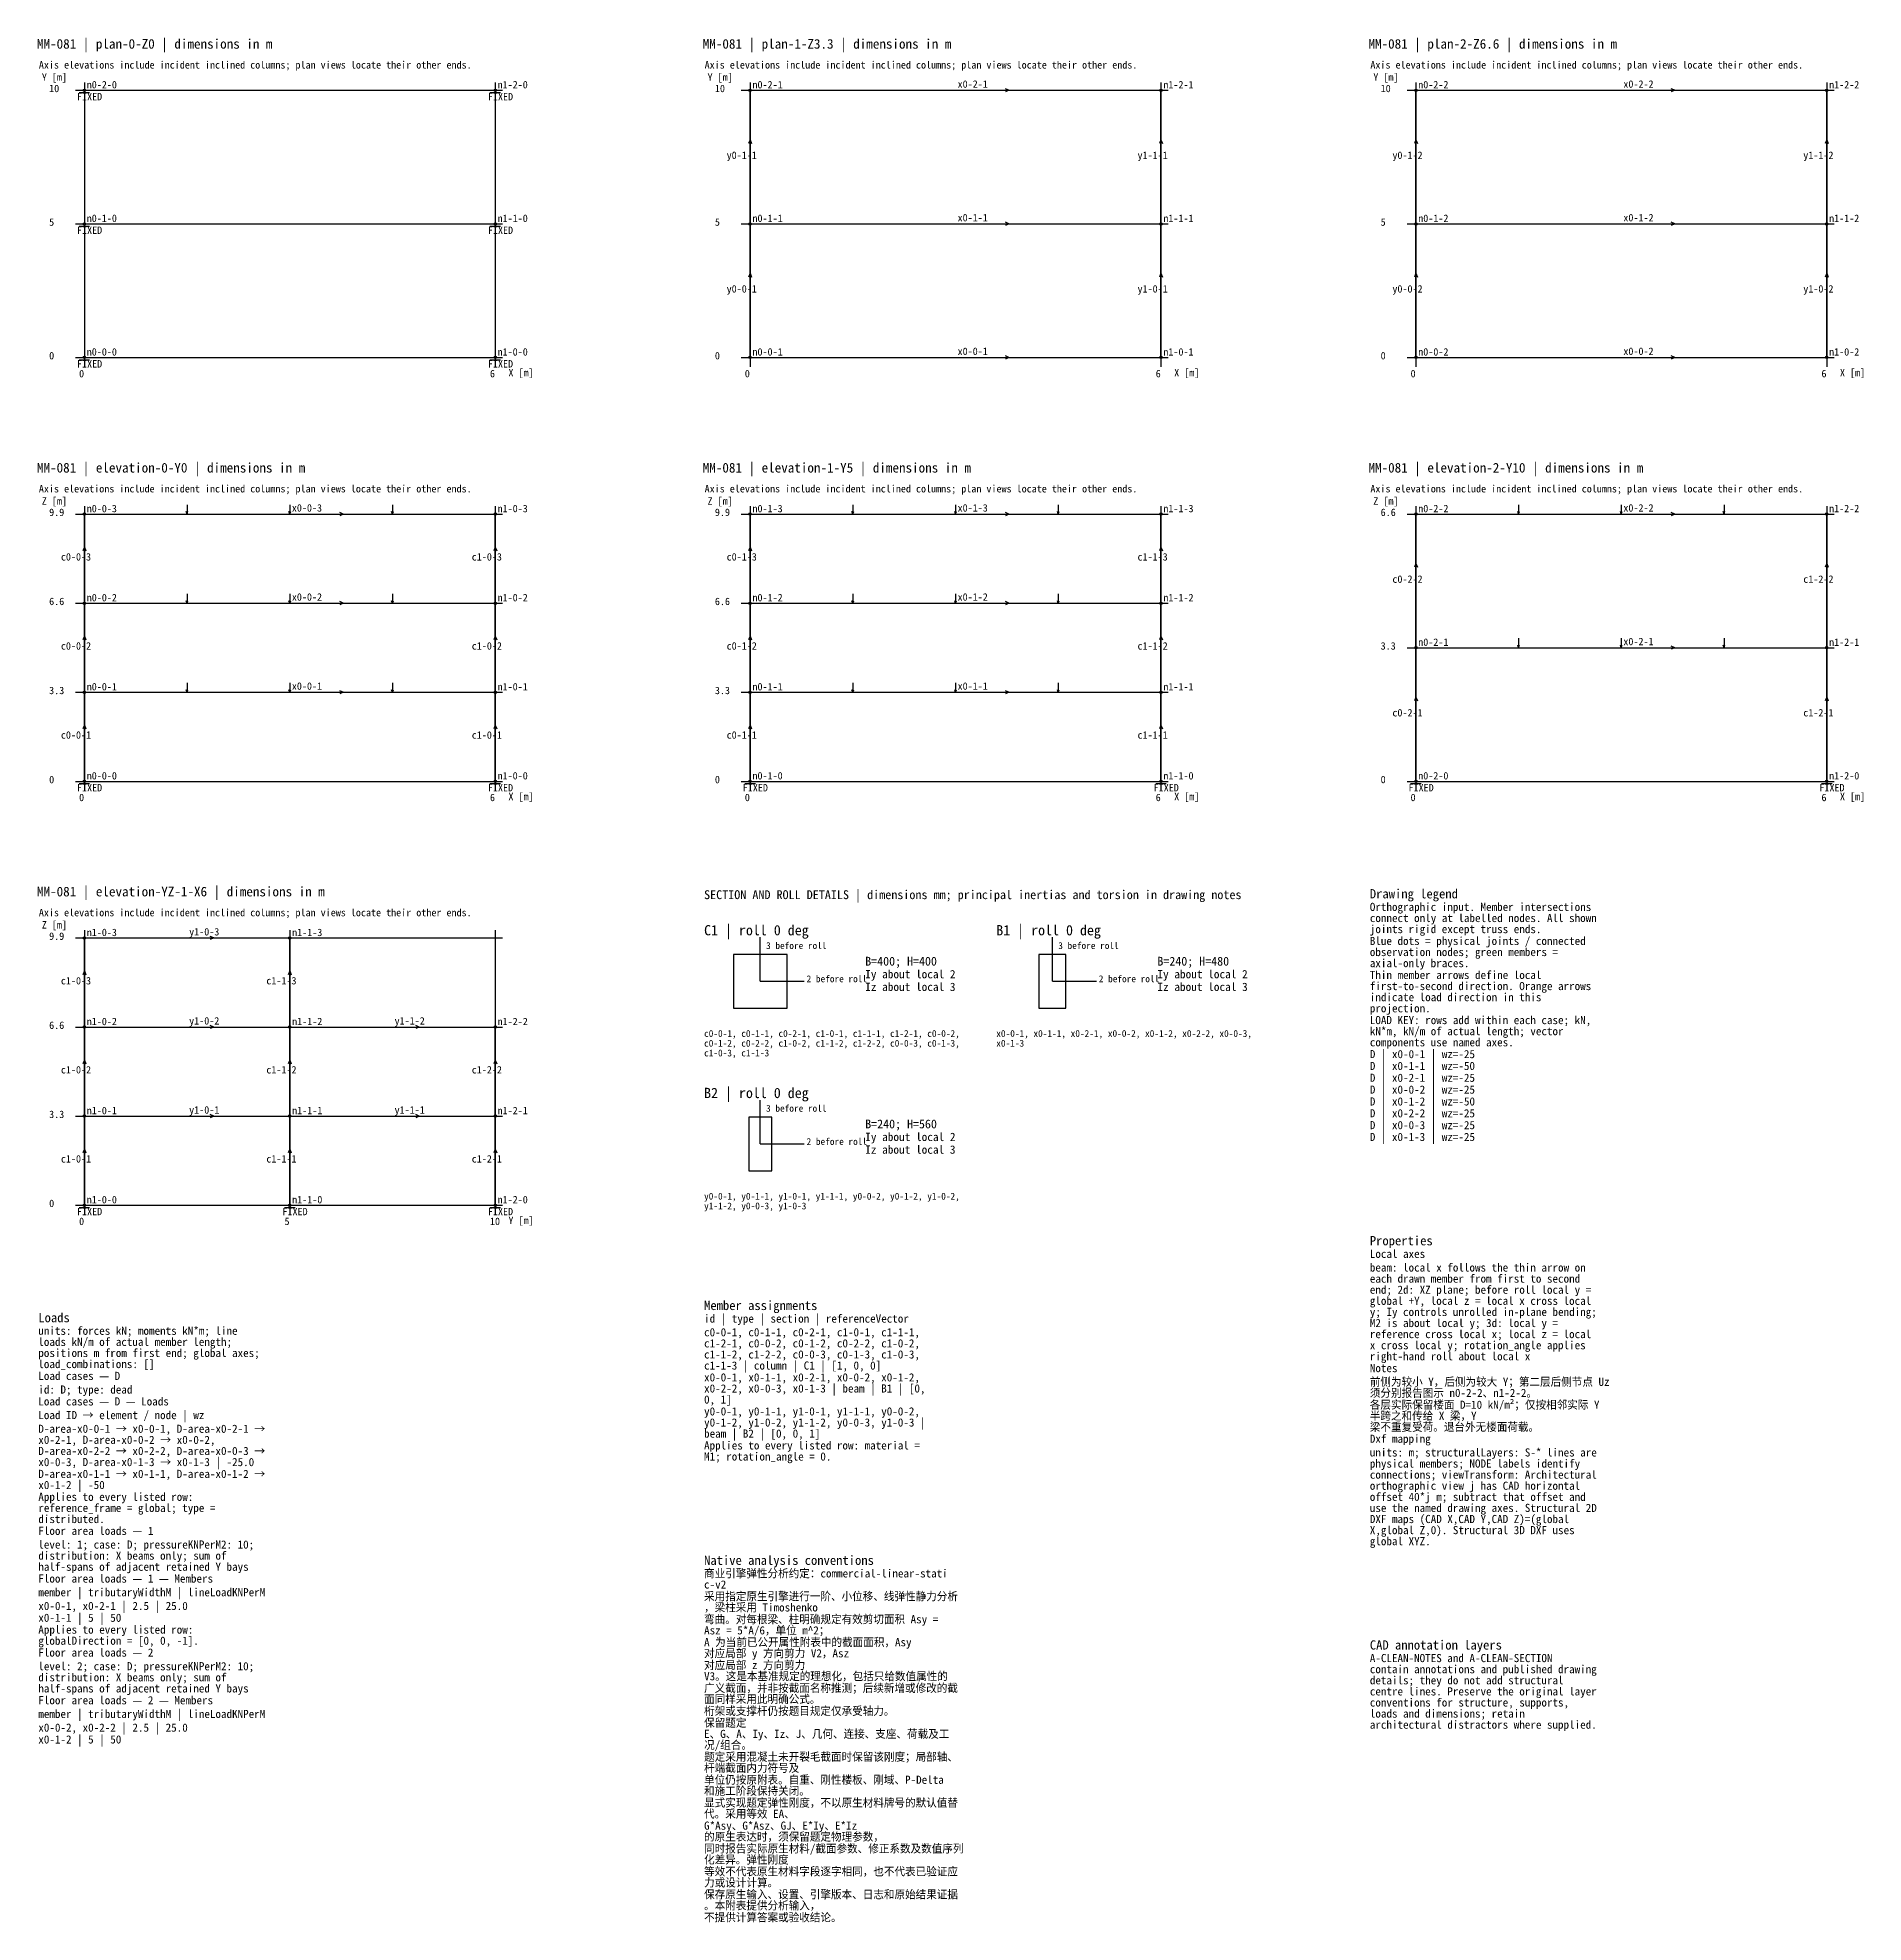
# Model space of a CAD drawing. Extents: x 0 to 67.6, y -63.2 to 10.2.
# Drawn here: x 0.2 to 49.6, y -63.2 to -12.3 of the extents above; entities that cross this region are included whole.
import ezdxf

# ---------------------------------------------------------------- set-up
doc = ezdxf.new("R2010")
doc.units = 0

msp = doc.modelspace()

# ---------------------------------------------------------------- texts
at = {"layer": 'A-CLEAN-NOTES'}
for s, height, p in [('Properties', 0.25, (36.24, -44.91)), ('Local axes', 0.22, (36.24, -45.25)), ('each drawn member from first to second', 0.22, (36.24, -45.92)), ('beam: local x follows the thin arrow on', 0.22, (36.24, -45.62)), ('end; 2d: XZ plane; before roll local y =', 0.22, (36.24, -46.22)), ('global +Y, local z = local x cross local', 0.22, (36.24, -46.52)), ('Loads', 0.25, (0.24, -46.99)), ('Member assignments', 0.25, (18.24, -46.66)), ('id | type | section | referenceVector', 0.22, (18.24, -47)), ('y; Iy controls unrolled in-plane bending;', 0.22, (36.24, -46.82)), ('units: forces kN; moments kN*m; line', 0.22, (0.24, -47.33)), ('c0-0-1, c0-1-1, c0-2-1, c1-0-1, c1-1-1,', 0.22, (18.24, -47.37)), ('M2 is about local y; 3d: local y =', 0.22, (36.24, -47.12)), ('reference cross local x; local z = local', 0.22, (36.24, -47.42)), ('positions m from first end; global axes;', 0.22, (0.24, -47.93)), ('loads kN/m of actual member length;', 0.22, (0.24, -47.63)), ('c1-2-1, c0-0-2, c0-1-2, c0-2-2, c1-0-2,', 0.22, (18.24, -47.67)), ('c1-1-2, c1-2-2, c0-0-3, c0-1-3, c1-0-3,', 0.22, (18.24, -47.97)), ('x cross local y; rotation_angle applies', 0.22, (36.24, -47.72)), ('right-hand roll about local x', 0.22, (36.24, -48.02)), ('Load cases — D', 0.22, (0.24, -48.55)), ('load_combinations: []', 0.22, (0.24, -48.23)), ('x0-0-1, x0-1-1, x0-2-1, x0-0-2, x0-1-2,', 0.22, (18.24, -48.59)), ('c1-1-3 | column | C1 | [1, 0, 0]', 0.22, (18.24, -48.27)), ('Notes', 0.22, (36.24, -48.34)), ('id: D; type: dead', 0.22, (0.24, -48.92)), ('x0-2-2, x0-0-3, x0-1-3 | beam | B1 | [0,', 0.22, (18.24, -48.89)), ('须分别报告图示 n0-2-2、n1-2-2。', 0.22, (36.24, -49.01)), ('前侧为较小 Y，后侧为较大 Y；第二层后侧节点 Uz', 0.22, (36.24, -48.71)), ('Load cases — D — Loads', 0.22, (0.24, -49.24)), ('Load ID → element / node | wz', 0.22, (0.24, -49.61)), ('y0-0-1, y0-1-1, y1-0-1, y1-1-1, y0-0-2,', 0.22, (18.24, -49.51)), ('0, 1]', 0.22, (18.24, -49.19)), ('各层实际保留楼面 D=10 kN/m²；仅按相邻实际 Y', 0.22, (36.24, -49.33)), ('半跨之和传给 X 梁，Y', 0.22, (36.24, -49.63)), ('D-area-x0-0-1 → x0-0-1, D-area-x0-2-1 →', 0.22, (0.24, -49.98)), ('y0-1-2, y1-0-2, y1-1-2, y0-0-3, y1-0-3 |', 0.22, (18.24, -49.81)), ('beam | B2 | [0, 0, 1]', 0.22, (18.24, -50.11)), ('梁不重复受荷。退台外无楼面荷载。', 0.22, (36.24, -49.93)), ('x0-2-1, D-area-x0-0-2 → x0-0-2,', 0.22, (0.24, -50.28)), ('D-area-x0-2-2 → x0-2-2, D-area-x0-0-3 →', 0.22, (0.24, -50.58)), ('Applies to every listed row: material =', 0.22, (18.24, -50.43)), ('units: m; structuralLayers: S-* lines are', 0.22, (36.24, -50.62)), ('Dxf mapping', 0.22, (36.24, -50.25)), ('x0-0-3, D-area-x0-1-3 → x0-1-3 | -25.0', 0.22, (0.24, -50.88)), ('M1; rotation_angle = 0.', 0.22, (18.24, -50.73)), ('physical members; NODE labels identify', 0.22, (36.24, -50.92)), ('x0-1-2 | -50', 0.22, (0.24, -51.5)), ('D-area-x0-1-1 → x0-1-1, D-area-x0-1-2 →', 0.22, (0.24, -51.2)), ('orthographic view j has CAD horizontal', 0.22, (36.24, -51.52)), ('connections; viewTransform: Architectural', 0.22, (36.24, -51.22)), ('Applies to every listed row:', 0.22, (0.24, -51.82)), ('reference_frame = global; type =', 0.22, (0.24, -52.12)), ('offset 40*j m; subtract that offset and', 0.22, (36.24, -51.82)), ('use the named drawing axes. Structural 2D', 0.22, (36.24, -52.12)), ('distributed.', 0.22, (0.24, -52.42)), ('X,global Z,0). Structural 3D DXF uses', 0.22, (36.24, -52.72)), ('DXF maps (CAD X,CAD Y,CAD Z)=(global', 0.22, (36.24, -52.42)), ('Floor area loads — 1', 0.22, (0.24, -52.74)), ('level: 1; case: D; pressureKNPerM2: 10;', 0.22, (0.24, -53.11)), ('global XYZ.', 0.22, (36.24, -53.02)), ('distribution: X beams only; sum of', 0.22, (0.24, -53.41)), ('half-spans of adjacent retained Y bays', 0.22, (0.24, -53.71)), ('Native analysis conventions', 0.25, (18.24, -53.55)), ('Floor area loads — 1 — Members', 0.22, (0.24, -54.03)), ('c-v2', 0.22, (18.24, -54.19)), ('商业引擎弹性分析约定：commercial-linear-stati', 0.22, (18.24, -53.89)), ('member | tributaryWidthM | lineLoadKNPerM', 0.22, (0.24, -54.4)), ('x0-0-1, x0-2-1 | 2.5 | 25.0', 0.22, (0.24, -54.77)), ('采用指定原生引擎进行一阶、小位移、线弹性静力分析', 0.22, (18.24, -54.51)), ('x0-1-1 | 5 | 50', 0.22, (0.24, -55.09)), ('弯曲。对每根梁、柱明确规定有效剪切面积 Asy =', 0.22, (18.24, -55.13)), ('，梁柱采用 Timoshenko', 0.22, (18.24, -54.81)), ('Applies to every listed row:', 0.22, (0.24, -55.41)), ('globalDirection = [0, 0, -1].', 0.22, (0.24, -55.71)), ('Asz = 5*A/6，单位 m^2；', 0.22, (18.24, -55.43)), ('A 为当前已公开属性附表中的截面面积，Asy', 0.22, (18.24, -55.75)), ('Floor area loads — 2', 0.22, (0.24, -56.03)), ('对应局部 y 方向剪力 V2，Asz', 0.22, (18.24, -56.05)), ('A-CLEAN-NOTES and A-CLEAN-SECTION', 0.22, (36.24, -56.18)), ('CAD annotation layers', 0.25, (36.24, -55.84)), ('distribution: X beams only; sum of', 0.22, (0.24, -56.7)), ('level: 2; case: D; pressureKNPerM2: 10;', 0.22, (0.24, -56.4)), ('V3。这是本基准规定的理想化，包括只给数值属性的', 0.22, (18.24, -56.67)), ('对应局部 z 方向剪力', 0.22, (18.24, -56.37)), ('details; they do not add structural', 0.22, (36.24, -56.78)), ('contain annotations and published drawing', 0.22, (36.24, -56.48)), ('half-spans of adjacent retained Y bays', 0.22, (0.24, -57)), ('广义截面，并非按截面名称推测；后续新增或修改的截', 0.22, (18.24, -56.99)), ('面同样采用此明确公式。', 0.22, (18.24, -57.29)), ('centre lines. Preserve the original layer', 0.22, (36.24, -57.08)), ('member | tributaryWidthM | lineLoadKNPerM', 0.22, (0.24, -57.69)), ('Floor area loads — 2 — Members', 0.22, (0.24, -57.32)), ('桁架或支撑杆仍按题目规定仅承受轴力。', 0.22, (18.24, -57.61)), ('conventions for structure, supports,', 0.22, (36.24, -57.38)), ('loads and dimensions; retain', 0.22, (36.24, -57.68)), ('x0-0-2, x0-2-2 | 2.5 | 25.0', 0.22, (0.24, -58.06)), ('保留题定', 0.22, (18.24, -57.93)), ('E、G、A、Iy、Iz、J、几何、连接、支座、荷载及工', 0.22, (18.24, -58.23)), ('architectural distractors where supplied.', 0.22, (36.24, -57.98)), ('x0-1-2 | 5 | 50', 0.22, (0.24, -58.38)), ('题定采用混凝土未开裂毛截面时保留该刚度；局部轴、', 0.22, (18.24, -58.85)), ('况/组合。', 0.22, (18.24, -58.53)), ('杆端截面内力符号及', 0.22, (18.24, -59.15)), ('和施工阶段保持关闭。', 0.22, (18.24, -59.77)), ('单位仍按原附表。自重、刚性楼板、刚域、P-Delta', 0.22, (18.24, -59.47)), ('显式实现题定弹性刚度，不以原生材料牌号的默认值替', 0.22, (18.24, -60.09)), ('代。采用等效 EA、', 0.22, (18.24, -60.39)), ('G*Asy、G*Asz、GJ、E*Iy、E*Iz', 0.22, (18.24, -60.71)), ('的原生表达时，须保留题定物理参数，', 0.22, (18.24, -61.01)), ('同时报告实际原生材料/截面参数、修正系数及数值序列', 0.22, (18.24, -61.33)), ('化差异。弹性刚度', 0.22, (18.24, -61.63)), ('等效不代表原生材料字段逐字相同，也不代表已验证应', 0.22, (18.24, -61.95)), ('力或设计计算。', 0.22, (18.24, -62.25)), ('保存原生输入、设置、引擎版本、日志和原始结果证据', 0.22, (18.24, -62.57)), ('。本附表提供分析输入，', 0.22, (18.24, -62.87)), ('不提供计算答案或验收结论。', 0.22, (18.24, -63.19))]:
    msp.add_text(s, height=height, dxfattribs=at).set_placement(p)
at = {"layer": 'A-CLEAN-SECTION'}
for s, height, p in [('MM-081 | plan-0-Z0 | dimensions in m', 0.26, (0.204, -12.556)), ('MM-081 | plan-1-Z3.3 | dimensions in m', 0.26, (18.204, -12.556)), ('MM-081 | plan-2-Z6.6 | dimensions in m', 0.26, (36.204, -12.556)), ('Axis elevations include incident inclined columns; plan views locate their other ends.', 0.2, (0.255, -13.09388)), ('Y [m]', 0.2, (0.33435, -13.42538)), ('Axis elevations include incident inclined columns; plan views locate their other ends.', 0.2, (18.255, -13.09388)), ('Y [m]', 0.2, (18.33435, -13.42538)), ('Axis elevations include incident inclined columns; plan views locate their other ends.', 0.2, (36.255, -13.09388)), ('Y [m]', 0.2, (36.33435, -13.42538)), ('10', 0.2, (0.53272, -13.73138)), ('FIXED', 0.2, (1.28653, -13.95238)), ('n0-2-0', 0.2, (1.54838, -13.62938)), ('FIXED', 0.2, (12.39529, -13.95238)), ('n1-2-0', 0.2, (12.65715, -13.62938)), ('10', 0.2, (18.53272, -13.73138)), ('n0-2-1', 0.2, (19.54838, -13.62938)), ('x0-2-1', 0.2, (25.09483, -13.61238)), ('n1-2-1', 0.2, (30.65715, -13.62938)), ('10', 0.2, (36.53272, -13.73138)), ('n0-2-2', 0.2, (37.54838, -13.62938)), ('x0-2-2', 0.2, (43.09483, -13.61238)), ('n1-2-2', 0.2, (48.65715, -13.62938)), ('y0-1-1', 0.2, (18.85011, -15.53763)), ('y1-1-1', 0.2, (29.95888, -15.53763)), ('y0-1-2', 0.2, (36.85011, -15.53763)), ('y1-1-2', 0.2, (47.95888, -15.53763)), ('5', 0.2, (0.53272, -17.34388)), ('n0-1-0', 0.2, (1.54838, -17.24188)), ('n1-1-0', 0.2, (12.65715, -17.24188)), ('5', 0.2, (18.53272, -17.34388)), ('n0-1-1', 0.2, (19.54838, -17.24188)), ('x0-1-1', 0.2, (25.09483, -17.22488)), ('n1-1-1', 0.2, (30.65715, -17.24188)), ('5', 0.2, (36.53272, -17.34388)), ('n0-1-2', 0.2, (37.54838, -17.24188)), ('x0-1-2', 0.2, (43.09483, -17.22488)), ('n1-1-2', 0.2, (48.65715, -17.24188)), ('FIXED', 0.2, (1.28653, -17.56488)), ('FIXED', 0.2, (12.39529, -17.56488)), ('y0-0-1', 0.2, (18.85011, -19.15013)), ('y1-0-1', 0.2, (29.95888, -19.15013)), ('y0-0-2', 0.2, (36.85011, -19.15013)), ('y1-0-2', 0.2, (47.95888, -19.15013)), ('0', 0.2, (0.53272, -20.95638)), ('n0-0-0', 0.2, (1.54838, -20.85438)), ('n1-0-0', 0.2, (12.65715, -20.85438)), ('0', 0.2, (18.53272, -20.95638)), ('n0-0-1', 0.2, (19.54838, -20.85438)), ('x0-0-1', 0.2, (25.09483, -20.83738)), ('n1-0-1', 0.2, (30.65715, -20.85438)), ('0', 0.2, (36.53272, -20.95638)), ('n0-0-2', 0.2, (37.54838, -20.85438)), ('x0-0-2', 0.2, (43.09483, -20.83738)), ('n1-0-2', 0.2, (48.65715, -20.85438)), ('FIXED', 0.2, (1.28653, -21.17738)), ('0', 0.2, (1.34207, -21.44088)), ('FIXED', 0.2, (12.39529, -21.17738)), ('6', 0.2, (12.45084, -21.44088)), ('X [m]', 0.2, (12.95074, -21.41538)), ('0', 0.2, (19.34207, -21.44088)), ('6', 0.2, (30.45084, -21.44088)), ('X [m]', 0.2, (30.95074, -21.41538)), ('0', 0.2, (37.34207, -21.44088)), ('6', 0.2, (48.45084, -21.44088)), ('X [m]', 0.2, (48.95074, -21.41538)), ('MM-081 | elevation-0-Y0 | dimensions in m', 0.26, (0.204, -24.016)), ('MM-081 | elevation-1-Y5 | dimensions in m', 0.26, (18.204, -24.016)), ('MM-081 | elevation-2-Y10 | dimensions in m', 0.26, (36.204, -24.016)), ('Axis elevations include incident inclined columns; plan views locate their other ends.', 0.2, (0.255, -24.55388)), ('Axis elevations include incident inclined columns; plan views locate their other ends.', 0.2, (18.255, -24.55388)), ('Axis elevations include incident inclined columns; plan views locate their other ends.', 0.2, (36.255, -24.55388)), ('Z [m]', 0.2, (0.33435, -24.88538)), ('n0-0-3', 0.2, (1.54838, -25.08938)), ('x0-0-3', 0.2, (7.09483, -25.07238)), ('n1-0-3', 0.2, (12.65715, -25.08938)), ('Z [m]', 0.2, (18.33435, -24.88538)), ('n0-1-3', 0.2, (19.54838, -25.08938)), ('x0-1-3', 0.2, (25.09483, -25.07238)), ('n1-1-3', 0.2, (30.65715, -25.08938)), ('Z [m]', 0.2, (36.33435, -24.88538)), ('n0-2-2', 0.2, (37.54838, -25.08938)), ('x0-2-2', 0.2, (43.09483, -25.07238)), ('n1-2-2', 0.2, (48.65715, -25.08938)), ('9.9', 0.2, (0.53272, -25.19138)), ('9.9', 0.2, (18.53272, -25.19138)), ('6.6', 0.2, (36.53272, -25.19138)), ('c0-0-3', 0.2, (0.85011, -26.39555)), ('c1-0-3', 0.2, (11.95888, -26.39555)), ('c0-1-3', 0.2, (18.85011, -26.39555)), ('c1-1-3', 0.2, (29.95888, -26.39555)), ('c0-2-2', 0.2, (36.85011, -26.99763)), ('c1-2-2', 0.2, (47.95888, -26.99763)), ('6.6', 0.2, (0.53272, -27.59971)), ('n0-0-2', 0.2, (1.54838, -27.49771)), ('x0-0-2', 0.2, (7.09483, -27.48071)), ('n1-0-2', 0.2, (12.65715, -27.49771)), ('6.6', 0.2, (18.53272, -27.59971)), ('n0-1-2', 0.2, (19.54838, -27.49771)), ('x0-1-2', 0.2, (25.09483, -27.48071)), ('n1-1-2', 0.2, (30.65715, -27.49771)), ('n0-2-1', 0.2, (37.54838, -28.70188)), ('x0-2-1', 0.2, (43.09483, -28.68488)), ('n1-2-1', 0.2, (48.65715, -28.70188)), ('c0-0-2', 0.2, (0.85011, -28.80388)), ('c1-0-2', 0.2, (11.95888, -28.80388)), ('c0-1-2', 0.2, (18.85011, -28.80388)), ('c1-1-2', 0.2, (29.95888, -28.80388)), ('3.3', 0.2, (36.53272, -28.80388)), ('3.3', 0.2, (0.53272, -30.00805)), ('n0-0-1', 0.2, (1.54838, -29.90605)), ('x0-0-1', 0.2, (7.09483, -29.88905)), ('n1-0-1', 0.2, (12.65715, -29.90605)), ('3.3', 0.2, (18.53272, -30.00805)), ('n0-1-1', 0.2, (19.54838, -29.90605)), ('x0-1-1', 0.2, (25.09483, -29.88905)), ('n1-1-1', 0.2, (30.65715, -29.90605)), ('c0-2-1', 0.2, (36.85011, -30.61013)), ('c1-2-1', 0.2, (47.95888, -30.61013)), ('c0-0-1', 0.2, (0.85011, -31.21221)), ('c1-0-1', 0.2, (11.95888, -31.21221)), ('c0-1-1', 0.2, (18.85011, -31.21221)), ('c1-1-1', 0.2, (29.95888, -31.21221)), ('0', 0.2, (0.53272, -32.41638)), ('FIXED', 0.2, (1.28653, -32.63738)), ('n0-0-0', 0.2, (1.54838, -32.31438)), ('FIXED', 0.2, (12.39529, -32.63738)), ('n1-0-0', 0.2, (12.65715, -32.31438)), ('0', 0.2, (18.53272, -32.41638)), ('FIXED', 0.2, (19.28653, -32.63738)), ('n0-1-0', 0.2, (19.54838, -32.31438)), ('FIXED', 0.2, (30.39529, -32.63738)), ('n1-1-0', 0.2, (30.65715, -32.31438)), ('0', 0.2, (36.53272, -32.41638)), ('FIXED', 0.2, (37.28653, -32.63738)), ('n0-2-0', 0.2, (37.54838, -32.31438)), ('FIXED', 0.2, (48.39529, -32.63738)), ('n1-2-0', 0.2, (48.65715, -32.31438)), ('0', 0.2, (1.34207, -32.90088)), ('6', 0.2, (12.45084, -32.90088)), ('X [m]', 0.2, (12.95074, -32.87538)), ('0', 0.2, (19.34207, -32.90088)), ('6', 0.2, (30.45084, -32.90088)), ('X [m]', 0.2, (30.95074, -32.87538)), ('0', 0.2, (37.34207, -32.90088)), ('6', 0.2, (48.45084, -32.90088)), ('X [m]', 0.2, (48.95074, -32.87538)), ('MM-081 | elevation-YZ-1-X6 | dimensions in m', 0.26, (0.204, -35.476)), ('SECTION AND ROLL DETAILS | dimensions mm; principal inertias and torsion in drawing notes', 0.24, (18.24, -35.55)), ('Orthographic input. Member intersections', 0.22, (36.24, -35.87)), ('Drawing legend', 0.25, (36.24, -35.53)), ('Axis elevations include incident inclined columns; plan views locate their other ends.', 0.2, (0.255, -36.01388)), ('Z [m]', 0.2, (0.33435, -36.34538)), ('connect only at labelled nodes. All shown', 0.22, (36.24, -36.17)), ('9.9', 0.2, (0.53272, -36.65138)), ('n1-0-3', 0.2, (1.54838, -36.54938)), ('y1-0-3', 0.2, (4.31763, -36.53238)), ('n1-1-3', 0.2, (7.10276, -36.54938)), ('C1 | roll 0 deg', 0.2772, (18.24, -36.5292)), ('B1 | roll 0 deg', 0.2772, (26.14, -36.5292)), ('joints rigid except truss ends.', 0.22, (36.24, -36.47)), ('Blue dots = physical joints / connected', 0.22, (36.24, -36.79)), ('3 before roll', 0.1848, (19.9164, -36.8988)), ('B=400; H=400', 0.2376, (22.596, -37.3476)), ('3 before roll', 0.1848, (27.8164, -36.8988)), ('B=240; H=480', 0.2376, (30.496, -37.3476)), ('observation nodes; green members =', 0.22, (36.24, -37.09)), ('axial-only braces.', 0.22, (36.24, -37.39)), ('c1-0-3', 0.2, (0.85011, -37.85555)), ('c1-1-3', 0.2, (6.4045, -37.85555)), ('2 before roll', 0.1848, (21.012, -37.7964)), ('Iy about local 2', 0.2244, (22.596, -37.6908)), ('2 before roll', 0.1848, (28.912, -37.7964)), ('Iy about local 2', 0.2244, (30.496, -37.6908)), ('Thin member arrows define local', 0.22, (36.24, -37.71)), ('Iz about local 3', 0.2244, (22.596, -38.034)), ('Iz about local 3', 0.2244, (30.496, -38.034)), ('first-to-second direction. Orange arrows', 0.22, (36.24, -38.01)), ('indicate load direction in this', 0.22, (36.24, -38.31)), ('projection.', 0.22, (36.24, -38.61)), ('LOAD KEY: rows add within each case; kN,', 0.22, (36.24, -38.93)), ('6.6', 0.2, (0.53272, -39.05971)), ('n1-0-2', 0.2, (1.54838, -38.95771)), ('y1-0-2', 0.2, (4.31763, -38.94071)), ('n1-1-2', 0.2, (7.10276, -38.95771)), ('y1-1-2', 0.2, (9.87202, -38.94071)), ('n1-2-2', 0.2, (12.65715, -38.95771)), ('c0-0-1, c0-1-1, c0-2-1, c1-0-1, c1-1-1, c1-2-1, c0-0-2,', 0.1848, (18.24, -39.2748)), ('x0-0-1, x0-1-1, x0-2-1, x0-0-2, x0-1-2, x0-2-2, x0-0-3,', 0.1848, (26.14, -39.2748)), ('kN*m, kN/m of actual length; vector', 0.22, (36.24, -39.23)), ('c0-1-2, c0-2-2, c1-0-2, c1-1-2, c1-2-2, c0-0-3, c0-1-3,', 0.1848, (18.24, -39.5388)), ('c1-0-3, c1-1-3', 0.1848, (18.24, -39.8028)), ('x0-1-3', 0.1848, (26.14, -39.5388)), ('components use named axes.', 0.22, (36.24, -39.53)), ('D | x0-0-1 | wz=-25', 0.22, (36.24, -39.85)), ('c1-0-2', 0.2, (0.85011, -40.26388)), ('c1-1-2', 0.2, (6.4045, -40.26388)), ('c1-2-2', 0.2, (11.95888, -40.26388)), ('D | x0-1-1 | wz=-50', 0.22, (36.24, -40.17)), ('D | x0-2-1 | wz=-25', 0.22, (36.24, -40.49)), ('B2 | roll 0 deg', 0.2772, (18.24, -40.9292)), ('D | x0-0-2 | wz=-25', 0.22, (36.24, -40.81)), ('3.3', 0.2, (0.53272, -41.46805)), ('n1-0-1', 0.2, (1.54838, -41.36605)), ('y1-0-1', 0.2, (4.31763, -41.34905)), ('n1-1-1', 0.2, (7.10276, -41.36605)), ('y1-1-1', 0.2, (9.87202, -41.34905)), ('n1-2-1', 0.2, (12.65715, -41.36605)), ('3 before roll', 0.1848, (19.9164, -41.2988)), ('D | x0-1-2 | wz=-50', 0.22, (36.24, -41.13)), ('D | x0-2-2 | wz=-25', 0.22, (36.24, -41.45)), ('B=240; H=560', 0.2376, (22.596, -41.7476)), ('D | x0-0-3 | wz=-25', 0.22, (36.24, -41.77)), ('2 before roll', 0.1848, (21.012, -42.1964)), ('Iy about local 2', 0.2244, (22.596, -42.0908)), ('Iz about local 3', 0.2244, (22.596, -42.434)), ('D | x0-1-3 | wz=-25', 0.22, (36.24, -42.09)), ('c1-0-1', 0.2, (0.85011, -42.67221)), ('c1-1-1', 0.2, (6.4045, -42.67221)), ('c1-2-1', 0.2, (11.95888, -42.67221)), ('0', 0.2, (0.53272, -43.87638)), ('n1-0-0', 0.2, (1.54838, -43.77438)), ('n1-1-0', 0.2, (7.10276, -43.77438)), ('n1-2-0', 0.2, (12.65715, -43.77438)), ('y0-0-1, y0-1-1, y1-0-1, y1-1-1, y0-0-2, y0-1-2, y1-0-2,', 0.1848, (18.24, -43.6748)), ('y1-1-2, y0-0-3, y1-0-3', 0.1848, (18.24, -43.9388)), ('FIXED', 0.2, (1.28653, -44.09738)), ('0', 0.2, (1.34207, -44.36088)), ('FIXED', 0.2, (6.84091, -44.09738)), ('5', 0.2, (6.89646, -44.36088)), ('FIXED', 0.2, (12.39529, -44.09738)), ('10', 0.2, (12.45084, -44.36088)), ('Y [m]', 0.2, (12.95074, -44.33538))]:
    msp.add_text(s, height=height, dxfattribs=at).set_placement(p)

# ---------------------------------------------------------------- linework, layer by layer
at = {"layer": 'A-CLEAN-SECTION'}
for p, q in [((1.24686, -13.68038), (12.79204, -13.68038)), ((1.34207, -13.73988), (1.62772, -13.73988)), ((1.4849, -13.46788), (1.4849, -21.16038)), ((12.45084, -13.73988), (12.73649, -13.73988)), ((12.59367, -13.46788), (12.59367, -21.16038)), ((19.24686, -13.68038), (30.79204, -13.68038)), ((19.4849, -13.46788), (19.4849, -21.16038)), ((19.4849, -17.29288), (19.4849, -13.68038)), ((19.4849, -13.68038), (30.59367, -13.68038)), ((26.48342, -13.68038), (26.38821, -13.63788)), ((26.48342, -13.68038), (26.38821, -13.72288)), ((30.59367, -13.46788), (30.59367, -21.16038)), ((30.59367, -17.29288), (30.59367, -13.68038)), ((37.24686, -13.68038), (48.79204, -13.68038)), ((37.4849, -13.46788), (37.4849, -21.16038)), ((37.4849, -17.29288), (37.4849, -13.68038)), ((37.4849, -13.68038), (48.59367, -13.68038)), ((44.48342, -13.68038), (44.38821, -13.63788)), ((44.48342, -13.68038), (44.38821, -13.72288)), ((48.59367, -13.46788), (48.59367, -21.16038)), ((48.59367, -17.29288), (48.59367, -13.68038)), ((19.4849, -15.017), (19.44522, -15.119)), ((19.4849, -15.017), (19.52458, -15.119)), ((30.59367, -15.017), (30.55399, -15.119)), ((30.59367, -15.017), (30.63335, -15.119)), ((37.4849, -15.017), (37.44522, -15.119)), ((37.4849, -15.017), (37.52458, -15.119)), ((48.59367, -15.017), (48.55399, -15.119)), ((48.59367, -15.017), (48.63335, -15.119)), ((1.24686, -17.29288), (12.79204, -17.29288)), ((19.24686, -17.29288), (30.79204, -17.29288)), ((19.4849, -20.90538), (19.4849, -17.29288)), ((19.4849, -17.29288), (30.59367, -17.29288)), ((26.48342, -17.29288), (26.38821, -17.25038)), ((26.48342, -17.29288), (26.38821, -17.33538)), ((30.59367, -20.90538), (30.59367, -17.29288)), ((37.24686, -17.29288), (48.79204, -17.29288)), ((37.4849, -20.90538), (37.4849, -17.29288)), ((37.4849, -17.29288), (48.59367, -17.29288)), ((44.48342, -17.29288), (44.38821, -17.25038)), ((44.48342, -17.29288), (44.38821, -17.33538)), ((48.59367, -20.90538), (48.59367, -17.29288)), ((1.34207, -17.35238), (1.62772, -17.35238)), ((12.45084, -17.35238), (12.73649, -17.35238)), ((19.4849, -18.6295), (19.44522, -18.7315)), ((19.4849, -18.6295), (19.52458, -18.7315)), ((30.59367, -18.6295), (30.55399, -18.7315)), ((30.59367, -18.6295), (30.63335, -18.7315)), ((37.4849, -18.6295), (37.44522, -18.7315)), ((37.4849, -18.6295), (37.52458, -18.7315)), ((48.59367, -18.6295), (48.55399, -18.7315)), ((48.59367, -18.6295), (48.63335, -18.7315)), ((26.48342, -20.90538), (26.38821, -20.86288)), ((44.48342, -20.90538), (44.38821, -20.86288)), ((1.24686, -20.90538), (12.79204, -20.90538)), ((1.34207, -20.96488), (1.62772, -20.96488)), ((12.45084, -20.96488), (12.73649, -20.96488)), ((19.24686, -20.90538), (30.79204, -20.90538)), ((19.4849, -20.90538), (30.59367, -20.90538)), ((26.48342, -20.90538), (26.38821, -20.94788)), ((37.24686, -20.90538), (48.79204, -20.90538)), ((37.4849, -20.90538), (48.59367, -20.90538)), ((44.48342, -20.90538), (44.38821, -20.94788)), ((1.4849, -24.92788), (1.4849, -32.62038)), ((4.2621, -24.88538), (4.2621, -25.14038)), ((7.03928, -24.88538), (7.03928, -25.14038)), ((9.81648, -24.88538), (9.81648, -25.14038)), ((12.59367, -24.92788), (12.59367, -32.62038)), ((19.4849, -24.92788), (19.4849, -32.62038)), ((22.2621, -24.88538), (22.2621, -25.14038)), ((25.03928, -24.88538), (25.03928, -25.14038)), ((27.81648, -24.88538), (27.81648, -25.14038)), ((30.59367, -24.92788), (30.59367, -32.62038)), ((37.4849, -24.92788), (37.4849, -32.62038)), ((40.2621, -24.88538), (40.2621, -25.14038)), ((43.03928, -24.88538), (43.03928, -25.14038)), ((45.81648, -24.88538), (45.81648, -25.14038)), ((48.59367, -24.92788), (48.59367, -32.62038)), ((1.24686, -25.14038), (12.79204, -25.14038)), ((1.4849, -27.54871), (1.4849, -25.14038)), ((1.4849, -25.14038), (12.59367, -25.14038)), ((4.2621, -25.14038), (4.23829, -25.07238)), ((4.2621, -25.14038), (4.2859, -25.07238)), ((7.03928, -25.14038), (7.01548, -25.07238)), ((7.03928, -25.14038), (7.06309, -25.07238)), ((8.48342, -25.14038), (8.38821, -25.09788)), ((8.48342, -25.14038), (8.38821, -25.18288)), ((9.81648, -25.14038), (9.79267, -25.07238)), ((9.81648, -25.14038), (9.84028, -25.07238)), ((12.59367, -27.54871), (12.59367, -25.14038)), ((19.24686, -25.14038), (30.79204, -25.14038)), ((19.4849, -27.54871), (19.4849, -25.14038)), ((19.4849, -25.14038), (30.59367, -25.14038)), ((22.2621, -25.14038), (22.23829, -25.07238)), ((22.2621, -25.14038), (22.2859, -25.07238)), ((25.03928, -25.14038), (25.01548, -25.07238)), ((25.03928, -25.14038), (25.06309, -25.07238)), ((26.48342, -25.14038), (26.38821, -25.09788)), ((26.48342, -25.14038), (26.38821, -25.18288)), ((27.81648, -25.14038), (27.79267, -25.07238)), ((27.81648, -25.14038), (27.84028, -25.07238)), ((30.59367, -27.54871), (30.59367, -25.14038)), ((37.24686, -25.14038), (48.79204, -25.14038)), ((37.4849, -28.75288), (37.4849, -25.14038)), ((37.4849, -25.14038), (48.59367, -25.14038)), ((40.2621, -25.14038), (40.23829, -25.07238)), ((40.2621, -25.14038), (40.2859, -25.07238)), ((43.03928, -25.14038), (43.01548, -25.07238)), ((43.03928, -25.14038), (43.06309, -25.07238)), ((44.48342, -25.14038), (44.38821, -25.09788)), ((44.48342, -25.14038), (44.38821, -25.18288)), ((45.81648, -25.14038), (45.79267, -25.07238)), ((45.81648, -25.14038), (45.84028, -25.07238)), ((48.59367, -28.75288), (48.59367, -25.14038)), ((1.4849, -26.03146), (1.44522, -26.13346)), ((1.4849, -26.03146), (1.52458, -26.13346)), ((12.59367, -26.03146), (12.55399, -26.13346)), ((12.59367, -26.03146), (12.63335, -26.13346)), ((19.4849, -26.03146), (19.44522, -26.13346)), ((19.4849, -26.03146), (19.52458, -26.13346)), ((30.59367, -26.03146), (30.55399, -26.13346)), ((30.59367, -26.03146), (30.63335, -26.13346)), ((37.4849, -26.477), (37.44522, -26.579)), ((37.4849, -26.477), (37.52458, -26.579)), ((48.59367, -26.477), (48.55399, -26.579)), ((48.59367, -26.477), (48.63335, -26.579)), ((4.2621, -27.54871), (4.23829, -27.48071)), ((4.2621, -27.29371), (4.2621, -27.54871)), ((4.2621, -27.54871), (4.2859, -27.48071)), ((7.03928, -27.54871), (7.01548, -27.48071)), ((7.03928, -27.29371), (7.03928, -27.54871)), ((7.03928, -27.54871), (7.06309, -27.48071)), ((8.48342, -27.54871), (8.38821, -27.50621)), ((9.81648, -27.54871), (9.79267, -27.48071)), ((9.81648, -27.29371), (9.81648, -27.54871)), ((9.81648, -27.54871), (9.84028, -27.48071)), ((22.2621, -27.54871), (22.23829, -27.48071)), ((22.2621, -27.29371), (22.2621, -27.54871)), ((22.2621, -27.54871), (22.2859, -27.48071)), ((25.03928, -27.54871), (25.01548, -27.48071)), ((25.03928, -27.29371), (25.03928, -27.54871)), ((25.03928, -27.54871), (25.06309, -27.48071)), ((26.48342, -27.54871), (26.38821, -27.50621)), ((27.81648, -27.54871), (27.79267, -27.48071)), ((27.81648, -27.29371), (27.81648, -27.54871)), ((27.81648, -27.54871), (27.84028, -27.48071)), ((1.24686, -27.54871), (12.79204, -27.54871)), ((1.4849, -29.95705), (1.4849, -27.54871)), ((1.4849, -27.54871), (12.59367, -27.54871)), ((8.48342, -27.54871), (8.38821, -27.59121)), ((12.59367, -29.95705), (12.59367, -27.54871)), ((19.24686, -27.54871), (30.79204, -27.54871)), ((19.4849, -29.95705), (19.4849, -27.54871)), ((19.4849, -27.54871), (30.59367, -27.54871)), ((26.48342, -27.54871), (26.38821, -27.59121)), ((30.59367, -29.95705), (30.59367, -27.54871)), ((1.4849, -28.4398), (1.44522, -28.5418)), ((1.4849, -28.4398), (1.52458, -28.5418)), ((12.59367, -28.4398), (12.55399, -28.5418)), ((12.59367, -28.4398), (12.63335, -28.5418)), ((19.4849, -28.4398), (19.44522, -28.5418)), ((19.4849, -28.4398), (19.52458, -28.5418)), ((30.59367, -28.4398), (30.55399, -28.5418)), ((30.59367, -28.4398), (30.63335, -28.5418)), ((40.2621, -28.49788), (40.2621, -28.75288)), ((43.03928, -28.49788), (43.03928, -28.75288)), ((45.81648, -28.49788), (45.81648, -28.75288)), ((37.24686, -28.75288), (48.79204, -28.75288)), ((37.4849, -32.36538), (37.4849, -28.75288)), ((37.4849, -28.75288), (48.59367, -28.75288)), ((40.2621, -28.75288), (40.23829, -28.68488)), ((40.2621, -28.75288), (40.2859, -28.68488)), ((43.03928, -28.75288), (43.01548, -28.68488)), ((43.03928, -28.75288), (43.06309, -28.68488)), ((44.48342, -28.75288), (44.38821, -28.71038)), ((44.48342, -28.75288), (44.38821, -28.79538)), ((45.81648, -28.75288), (45.79267, -28.68488)), ((45.81648, -28.75288), (45.84028, -28.68488)), ((48.59367, -32.36538), (48.59367, -28.75288)), ((1.24686, -29.95705), (12.79204, -29.95705)), ((1.4849, -32.36538), (1.4849, -29.95705)), ((1.4849, -29.95705), (12.59367, -29.95705)), ((4.2621, -29.95705), (4.23829, -29.88905)), ((4.2621, -29.70205), (4.2621, -29.95705)), ((4.2621, -29.95705), (4.2859, -29.88905)), ((7.03928, -29.95705), (7.01548, -29.88905)), ((7.03928, -29.70205), (7.03928, -29.95705)), ((7.03928, -29.95705), (7.06309, -29.88905)), ((8.48342, -29.95705), (8.38821, -29.91455)), ((8.48342, -29.95705), (8.38821, -29.99955)), ((9.81648, -29.95705), (9.79267, -29.88905)), ((9.81648, -29.70205), (9.81648, -29.95705)), ((9.81648, -29.95705), (9.84028, -29.88905)), ((12.59367, -32.36538), (12.59367, -29.95705)), ((19.24686, -29.95705), (30.79204, -29.95705)), ((19.4849, -32.36538), (19.4849, -29.95705)), ((19.4849, -29.95705), (30.59367, -29.95705)), ((22.2621, -29.95705), (22.23829, -29.88905)), ((22.2621, -29.70205), (22.2621, -29.95705)), ((22.2621, -29.95705), (22.2859, -29.88905)), ((25.03928, -29.95705), (25.01548, -29.88905)), ((25.03928, -29.70205), (25.03928, -29.95705)), ((25.03928, -29.95705), (25.06309, -29.88905)), ((26.48342, -29.95705), (26.38821, -29.91455)), ((26.48342, -29.95705), (26.38821, -29.99955)), ((27.81648, -29.95705), (27.79267, -29.88905)), ((27.81648, -29.70205), (27.81648, -29.95705)), ((27.81648, -29.95705), (27.84028, -29.88905)), ((30.59367, -32.36538), (30.59367, -29.95705)), ((37.4849, -30.0895), (37.44522, -30.1915)), ((37.4849, -30.0895), (37.52458, -30.1915)), ((48.59367, -30.0895), (48.55399, -30.1915)), ((48.59367, -30.0895), (48.63335, -30.1915)), ((1.4849, -30.84813), (1.44522, -30.95013)), ((1.4849, -30.84813), (1.52458, -30.95013)), ((12.59367, -30.84813), (12.55399, -30.95013)), ((12.59367, -30.84813), (12.63335, -30.95013)), ((19.4849, -30.84813), (19.44522, -30.95013)), ((19.4849, -30.84813), (19.52458, -30.95013)), ((30.59367, -30.84813), (30.55399, -30.95013)), ((30.59367, -30.84813), (30.63335, -30.95013)), ((1.24686, -32.36538), (12.79204, -32.36538)), ((1.34207, -32.42488), (1.62772, -32.42488)), ((12.45084, -32.42488), (12.73649, -32.42488)), ((19.24686, -32.36538), (30.79204, -32.36538)), ((19.34207, -32.42488), (19.62772, -32.42488)), ((30.45084, -32.42488), (30.73649, -32.42488)), ((37.24686, -32.36538), (48.79204, -32.36538)), ((37.34207, -32.42488), (37.62772, -32.42488)), ((48.45084, -32.42488), (48.73649, -32.42488)), ((1.24686, -36.60038), (12.79204, -36.60038)), ((1.4849, -36.38788), (1.4849, -44.08038)), ((1.4849, -39.00871), (1.4849, -36.60038)), ((1.4849, -36.60038), (7.03928, -36.60038)), ((4.98416, -36.60038), (4.88894, -36.55788)), ((4.98416, -36.60038), (4.88894, -36.64288)), ((7.03928, -36.38788), (7.03928, -44.08038)), ((7.03928, -39.00871), (7.03928, -36.60038)), ((12.59367, -36.38788), (12.59367, -44.08038)), ((19.758, -37.77), (19.758, -36.582)), ((27.658, -37.77), (27.658, -36.582)), ((20.484, -37.044), (19.032, -37.044)), ((19.032, -37.044), (19.032, -38.496)), ((20.484, -38.496), (20.484, -37.044)), ((28.021, -37.044), (27.295, -37.044)), ((27.295, -37.044), (27.295, -38.496)), ((28.021, -38.496), (28.021, -37.044)), ((1.4849, -37.49146), (1.44522, -37.59346)), ((1.4849, -37.49146), (1.52458, -37.59346)), ((7.03928, -37.49146), (6.99961, -37.59346)), ((7.03928, -37.49146), (7.07896, -37.59346)), ((19.758, -37.77), (20.946, -37.77)), ((27.658, -37.77), (28.846, -37.77)), ((19.032, -38.496), (20.484, -38.496)), ((27.295, -38.496), (28.021, -38.496)), ((1.24686, -39.00871), (12.79204, -39.00871)), ((1.4849, -41.41705), (1.4849, -39.00871)), ((1.4849, -39.00871), (7.03928, -39.00871)), ((4.98416, -39.00871), (4.88894, -38.96621)), ((4.98416, -39.00871), (4.88894, -39.05121)), ((7.03928, -41.41705), (7.03928, -39.00871)), ((7.03928, -39.00871), (12.59367, -39.00871)), ((10.53855, -39.00871), (10.44333, -38.96621)), ((10.53855, -39.00871), (10.44333, -39.05121)), ((12.59367, -41.41705), (12.59367, -39.00871)), ((1.4849, -39.8998), (1.44522, -40.0018)), ((1.4849, -39.8998), (1.52458, -40.0018)), ((7.03928, -39.8998), (6.99961, -40.0018)), ((7.03928, -39.8998), (7.07896, -40.0018)), ((12.59367, -39.8998), (12.55399, -40.0018)), ((12.59367, -39.8998), (12.63335, -40.0018)), ((19.758, -42.17), (19.758, -40.982)), ((1.24686, -41.41705), (12.79204, -41.41705)), ((1.4849, -43.82538), (1.4849, -41.41705)), ((1.4849, -41.41705), (7.03928, -41.41705)), ((4.98416, -41.41705), (4.88894, -41.37455)), ((4.98416, -41.41705), (4.88894, -41.45955)), ((7.03928, -43.82538), (7.03928, -41.41705)), ((7.03928, -41.41705), (12.59367, -41.41705)), ((10.53855, -41.41705), (10.44333, -41.37455)), ((10.53855, -41.41705), (10.44333, -41.45955)), ((12.59367, -43.82538), (12.59367, -41.41705)), ((20.06914, -41.444), (19.44686, -41.444)), ((19.44686, -41.444), (19.44686, -42.896)), ((20.06914, -42.896), (20.06914, -41.444)), ((19.758, -42.17), (20.946, -42.17)), ((1.4849, -42.30813), (1.44522, -42.41013)), ((1.4849, -42.30813), (1.52458, -42.41013)), ((7.03928, -42.30813), (6.99961, -42.41013)), ((7.03928, -42.30813), (7.07896, -42.41013)), ((12.59367, -42.30813), (12.55399, -42.41013)), ((12.59367, -42.30813), (12.63335, -42.41013)), ((19.44686, -42.896), (20.06914, -42.896)), ((1.24686, -43.82538), (12.79204, -43.82538)), ((1.34207, -43.88488), (1.62772, -43.88488)), ((6.89646, -43.88488), (7.18211, -43.88488)), ((12.45084, -43.88488), (12.73649, -43.88488))]:
    msp.add_line(p, q, dxfattribs=at)
for centre in [(1.4849, -13.68038), (12.59367, -13.68038), (19.4849, -13.68038), (30.59367, -13.68038), (37.4849, -13.68038), (48.59367, -13.68038), (1.4849, -17.29288), (12.59367, -17.29288), (19.4849, -17.29288), (30.59367, -17.29288), (37.4849, -17.29288), (48.59367, -17.29288), (1.4849, -20.90538), (12.59367, -20.90538), (19.4849, -20.90538), (30.59367, -20.90538), (37.4849, -20.90538), (48.59367, -20.90538), (1.4849, -25.14038), (12.59367, -25.14038), (19.4849, -25.14038), (30.59367, -25.14038), (37.4849, -25.14038), (48.59367, -25.14038), (1.4849, -27.54871), (12.59367, -27.54871), (19.4849, -27.54871), (30.59367, -27.54871), (37.4849, -28.75288), (48.59367, -28.75288), (1.4849, -29.95705), (12.59367, -29.95705), (19.4849, -29.95705), (30.59367, -29.95705), (1.4849, -32.36538), (12.59367, -32.36538), (19.4849, -32.36538), (30.59367, -32.36538), (37.4849, -32.36538), (48.59367, -32.36538), (1.4849, -36.60038), (7.03928, -36.60038), (1.4849, -39.00871), (7.03928, -39.00871), (12.59367, -39.00871), (1.4849, -41.41705), (7.03928, -41.41705), (12.59367, -41.41705), (1.4849, -43.82538), (7.03928, -43.82538), (12.59367, -43.82538)]:
    msp.add_circle(centre, 0.03174, dxfattribs=at)

msp.set_redraw_order([(e.dxf.handle, doc.entitydb.next_handle()) for e in msp.query("TEXT MTEXT ATTDEF DIMENSION ARC_DIMENSION")])  # texts and dimensions are drawn at this point

doc.saveas('drawing.dxf')
